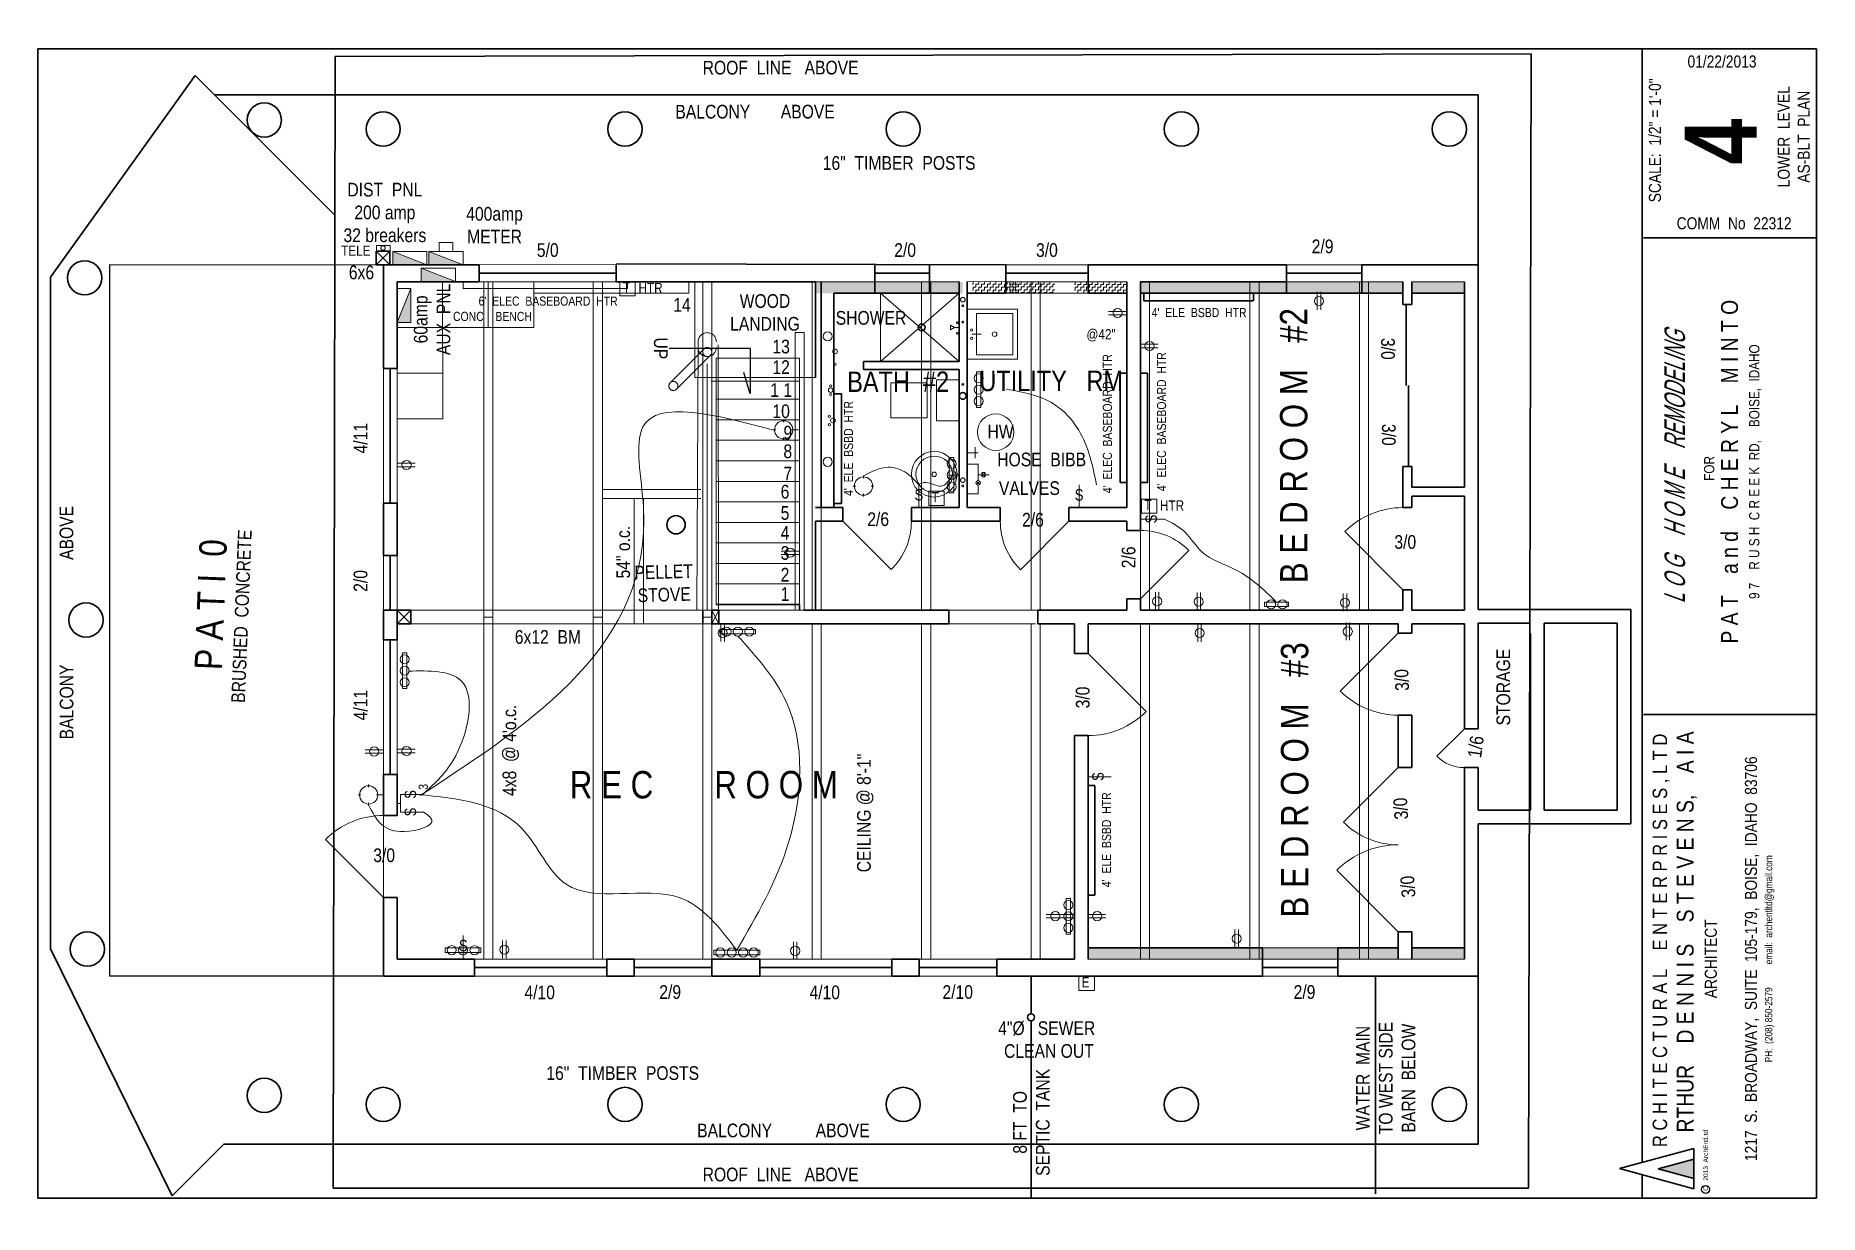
# Paper-space layout 'PDF-ANSI-D' of a CAD drawing. Header units: inches. Extents: x 0 to 32.6, y 0 to 21.5.
# The model-space entities are those that its viewports show. They can reach past a viewport. Long polylines and large blocks are cut down to what shows.
import ezdxf

# ---------------------------------------------------------------- set-up
doc = ezdxf.new("R2010")
doc.units = ezdxf.units.IN
doc.header["$MEASUREMENT"] = 0
doc.linetypes.add('DASHDOT2', pattern=[0.5, 0.25, -0.125, 0, -0.125])
doc.linetypes.add('HIDDEN', pattern=[0.375, 0.25, -0.125])
for name, color, linetype, lineweight in [('CONCRETE', 7, 'Continuous', 25), ('DOORS', 7, 'Continuous', 30), ('ELEC', 6, 'Continuous', 30), ('ELEC SYMBOLS', 7, 'Continuous', 20), ('FLOOR BEAMS', 3, 'Continuous', 30), ('FLOOR JOIST', 7, 'Continuous', 20), ('FOUNDATION', 7, 'Continuous', 30), ('HVAC', 1, 'Continuous', 20), ('PLUMBING', 5, 'Continuous', 20), ('STAIRS', 7, 'Continuous', 20), ('VIEWPORT', 250, 'Continuous', 20), ('WALL FRAMING', 7, 'Continuous', 30), ('WALLS', 7, 'Continuous', 30), ('WINDOWS', 5, 'Continuous', 30)]:
    doc.layers.add(name, color=color, linetype=linetype, lineweight=lineweight)
for name, color, linetype in [('LLPLUMBING', 102, 'Continuous'), ('TEXT', 7, 'Continuous'), ('TEXT80', 15, 'Continuous'), ('TITLE BLOCK', 7, 'Continuous'), ('TITLE_BLOCK', 250, 'Continuous')]:
    doc.layers.add(name, color=color, linetype=linetype)
doc.layers.get('VIEWPORT').off()
doc.styles.add('ARCH ENT', font='technical.ttf', dxfattribs={"height": 2})
doc.styles.add('ARCHENT', font='technical.ttf', dxfattribs={"height": 6})
doc.styles.add('EXIST', font='romans.shx', dxfattribs={"width": 0.75, "oblique": 20, "height": 12})
pattern_1 = [(0, (2179.8034, 819.0751), (1.25, 1.25), [1.25, -1.25]), (90, (2181.0534, 819.0751), (-1.25, 1.25), [1.25, -1.25])]
pattern_2 = [(0, (2135.0685, 819.1445), (1.25, 1.25), [1.25, -1.25]), (90, (2136.3185, 819.1445), (-1.25, 1.25), [1.25, -1.25])]

psp = doc.layouts.new('PDF-ANSI-D')

msp = doc.modelspace()

# ---------------------------------------------------------------- texts
at = {"layer": 'ELEC SYMBOLS', "color": 6, "insert": (2409.36, 1281.86), "char_height": 4.5, "width": 270.0469, "attachment_point": 5, "rotation": 0.03277, "style": 'ARCHENT'}
msp.add_mtext('E', dxfattribs=at)
at = {"layer": 'HVAC', "lineweight": 30, "insert": (2418.99, 1526.78), "char_height": 4, "width": 360.0625, "attachment_point": 5, "rotation": 90.03277, "style": 'ARCHENT'}
msp.add_mtext("{\\C7;4'  ELEC  BASEBOARD  HTR}", dxfattribs=at)
at = {"layer": 'TEXT80', "color": 3, "char_height": 6, "width": 360.0625, "attachment_point": 5, "style": 'ARCHENT'}
for s, insert, rotation in [('{\\C7;ROOF  LINE   ABOVE}', (2275.67, 1682.87), 0.03277), ('{\\C7;BALCONY       ABOVE}', (2264.46, 1663.57), 0.03277), ('{\\C7;16"  TIMBER  POSTS}', (2327.64, 1641.07), 0.03277), ('{\\C7;DIST  PNL\\P200 amp\\P32 breakers}', (2102.12, 1619.37), 0.03277), ('{\\C7;400amp\\PMETER}', (2150.23, 1613.81), 0.03277), ('{\\C7;60amp\\PAUX  PNL}', (2122.86, 1572.5), 90.03277), ('{\\C7;HW}', (2372.12, 1523.32), 0.03277), ('{\\C7;HOSE  BIBB}', (2390.13, 1511.03), 0.03277), ('{\\C7;VALVES}', (2384.76, 1498.46), 0.03277), ('{\\C7;BALCONY                        ABOVE}', (1962.55, 1439.53), 90.03277), ('{\\C7;6x12  BM}', (2173.62, 1433.22), 0.03277), ("{\\C7;4x8  @ 4'o.c.}", (2157.34, 1383.5), 90.03277), ('{\\C7;CEILING @ 8\'-1"}', (2312.78, 1356.05), 90.03277), ('{\\C7;4"%%C   SEWER\\P CLEAN OUT}', (2392.35, 1256.65), 0.03277), ('{\\C7;WATER  MAIN\\PTO WEST SIDE\\PBARN  BELOW}', (2541.04, 1239.79), 90.03277), ('{\\C7;16"  TIMBER  POSTS}', (2206.41, 1241.95), 0.03277), ('{\\C7;8 FT  TO \\PSEPTIC  TANK}', (2385.66, 1220.4), 90.03277), ('{\\C7;BALCONY          ABOVE}', (2276.9, 1216.81), 0.03277), ('{\\C7;ROOF  LINE   ABOVE}', (2275.67, 1197.5), 0.03277)]:
    msp.add_mtext(s, dxfattribs=dict(at, insert=insert, rotation=rotation))
at = {"layer": 'TEXT80', "attachment_point": 5, "style": 'ARCHENT'}
for s, insert, char_height, width, rotation in [('{\\C6;TELE}', (2089.4, 1602.65), 4.5, 270.0469, 0.03277), ('{\\C7;5/0}', (2173.54, 1602.87), 6, 360.0625, 0.03277), ('{\\C7;2/0}', (2330.27, 1602.87), 6, 360.0625, 0.03277), ('{\\C7;3/0}', (2392.45, 1602.87), 6, 360.0625, 0.03277), ('{\\C7;2/9}', (2513.33, 1604.49), 6, 360.0625, 0.03277), ('{\\C7;6x6}', (2091.86, 1593.09), 6, 360.0625, 0.03277), ('{\\C7;T}', (2208.05, 1586.51), 4.5, 270.0469, 0.03277), ('{\\C7;HTR}', (2218.62, 1586.27), 4.5, 270.0469, 0.03277), ('{\\C7;14}', (2232.41, 1578.89), 6, 360.0625, 0.03277), ('{\\C7;WOOD\\PLANDING}', (2268.81, 1575.53), 6, 360.0625, 0.03277), ('{\\C7;SHOWER}', (2315.3, 1573.15), 6, 360.0625, 0.03277), ('{\\C7;B E D R O O M   #2}', (2500.76, 1517.14), 12, 360.0625, 90.03277), ('{\\C7;@42"}', (2416.18, 1565.53), 4.5, 270.0469, 0.03277), ('{\\C7;UP}', (2223.09, 1559.81), 6, 360.0625, 270.03277), ('{\\C7;13}', (2275.9, 1560.57), 6, 360.0625, 0.03277), ('{\\C7;3/0}', (2541.96, 1559.61), 6, 360.0625, 270.03277), ('{\\C7;12}', (2275.9, 1551.57), 6, 360.0625, 0.03277), ('{\\C7;BATH  #2}', (2327.21, 1545.16), 9, 360.0625, 0.03277), ('{\\C7;UTILITY   RM}', (2394.31, 1545.49), 9, 360.0625, 0.03277), ('{\\C7;1 1}', (2275.9, 1541.54), 6, 360.0625, 0.03277), ('{\\C7;10}', (2275.9, 1532.2), 6, 360.0625, 0.03277), ('{\\C7;4/11}', (2091.48, 1520.42), 6, 360.0625, 90.03277), ('{\\C7;9}', (2278.81, 1522.79), 6, 360.0625, 0.03277), ('{\\C7;3/0}', (2542.32, 1521.9), 6, 360.0625, 270.03277), ('{\\C7;8}', (2278.81, 1514.64), 6, 360.0625, 0.03277), ('{\\C7;7}', (2278.81, 1504.92), 6, 360.0625, 0.03277), ('{\\C7;6}', (2277.6, 1496.94), 6, 360.0625, 0.03277), ('{\\C7;T}', (2343.46, 1494.55), 4.5, 270.0469, 0.03277), ('{\\C7;5}', (2277.6, 1487.59), 6, 360.0625, 0.03277), ('{\\C7;2/6}', (2318.44, 1484.85), 6, 360.0625, 0.03277), ('{\\C7;2/6}', (2386.32, 1484.62), 6, 360.0625, 0.03277), ('{\\C7;T}', (2436.74, 1491.14), 4.5, 270.0469, 0.03277), ('{\\C7;HTR}', (2447.31, 1490.89), 4.5, 270.0469, 0.03277), ('{\\C7;BRUSHED  CONCRETE}', (2039.29, 1442.34), 6, 360.0625, 87.72278), ('{\\C7;54" o.c.}', (2206.67, 1470.44), 6, 360.0625, 90.03277), ('{\\C7;4}', (2277.6, 1478.93), 6, 360.0625, 0.03277), ('{\\C7;P A T I  0}', (2025.85, 1447.46), 12, 360.0625, 87.72278), ('{\\C7;3}', (2277.6, 1470.05), 6, 360.0625, 0.03277), ('{\\C7;2/6}', (2428.28, 1468.16), 6, 360.0625, 90.03277), ('\\A1;{\\C7;3/0 }', (2549.58, 1474.86), 6, 360.0625, 0.03277), ('{\\C7;PELLET \\PSTOVE}', (2224.49, 1456.77), 6, 360.0625, 1.71162), ('{\\C7;2}', (2277.6, 1460.53), 6, 360.0625, 0.03277), ('{\\C7;2/0}', (2091.48, 1457.82), 6, 360.0625, 90.03277), ('{\\C7;1}', (2277.6, 1452.04), 6, 360.0625, 0.03277), ('{\\C7;B E D R O O M   #3}', (2501.15, 1370.56), 12, 360.0625, 90.03277), ('{\\C7;STORAGE}', (2592.61, 1411.24), 6, 360.0625, 90.03277), ('{\\C7;3/0}', (2548.09, 1414.39), 6, 360.0625, 92.41972), ('{\\C7;4/11}', (2091.48, 1403.39), 6, 360.0625, 90.03277), ('{\\C7;3/0}', (2408.18, 1406.7), 6, 360.0625, 90.03277), ('{\\C7;1/6}', (2580.52, 1385.1), 6, 360.0625, 82.12248), ('{\\C7;R E C       R O O M}', (2241.99, 1368.39), 12, 360.0625, 0.03277), ('{\\C7;3/0}', (2547.63, 1358), 6, 360.0625, 93.6056), ('{\\C7;3/0}', (2101.81, 1337.48), 6, 360.0625, 0.03277), ('{\\C7;3/0}', (2550.75, 1323.76), 6, 360.0625, 94.27079), ('{\\C7;4/10}', (2170.01, 1277.34), 6, 360.0625, 0.03277), ('{\\C7;2/9}', (2227.23, 1277.5), 6, 360.0625, 0.03277), ('{\\C7;4/10}', (2295.01, 1277.34), 6, 360.0625, 0.03277), ('{\\C7;2/10}', (2353.32, 1277.5), 6, 360.0625, 0.03277), ('{\\C7;2/9}', (2505.39, 1277.5), 6, 360.0625, 0.03277)]:
    msp.add_mtext(s, dxfattribs=dict(at, insert=insert, char_height=char_height, width=width, rotation=rotation))
at = {"layer": 'TEXT80', "color": 1, "char_height": 4, "width": 360.0625, "attachment_point": 5, "style": 'ARCHENT'}
for s, insert, rotation in [("{\\C7;6'  ELEC  BASEBOARD  HTR}", (2173.71, 1580.5), 359.96723), ('{\\C7;CONC    BENCH}', (2149.31, 1573.78), 359.96489), ("{\\C7;4'  ELE  BSBD  HTR}", (2459.18, 1575.47), 359.96489), ("{\\C7;4'  ELEC  BASEBOARD  HTR}", (2442.72, 1527.65), 89.96489), ("{\\C7;4'  ELE  BSBD  HTR}", (2305.47, 1515.89), 89.96489), ("{\\C7;4'  ELE  BSBD  HTR}", (2418.6, 1344.3), 89.96489)]:
    msp.add_mtext(s, dxfattribs=dict(at, insert=insert, rotation=rotation))
at = {"layer": 'TEXT80', "color": 6, "width": 360.0625, "attachment_point": 5, "style": 'ARCHENT'}
for s, insert, char_height, rotation in [('{\\C7; }S', (2335.49, 1495.57), 5, 0.03277), ('{\\C7; }S', (2405.77, 1495.53), 5, 0.03277), ('{\\C7; }S', (2438.19, 1484.22), 5, 90.03277), ('{\\C7; }S', (2414.84, 1371.23), 5, 90.03277), ('{\\C7; }S', (2113.36, 1363.4), 5, 90.03277), ('3', (2118.98, 1367.52), 4, 90.03277), ('{\\C7; }S', (2113.36, 1355.69), 5, 90.03277), ('{\\C7; }S', (2135.73, 1297.88), 5, 0.03277)]:
    msp.add_mtext(s, dxfattribs=dict(at, insert=insert, char_height=char_height, rotation=rotation))
at = {"layer": 'TITLE BLOCK', "color": 7, "linetype": 'Continuous', "lineweight": 30, "ltscale": 0.5, "char_height": 5.2755, "attachment_point": 5, "style": 'ARCH ENT'}
for s, insert in [('\\A1;01/22/2013', (2688.48, 1685.57)), ('COMM  No  22312', (2693.78, 1614.61))]:
    msp.add_mtext(s, dxfattribs=dict(at, insert=insert))
at = {"layer": 'TITLE BLOCK', "color": 7, "linetype": 'Continuous', "lineweight": 30, "ltscale": 0.5, "rotation": 90, "style": 'ARCH ENT'}
for s, insert, char_height, attachment_point in [('SCALE:  1/2" = 1\'-0"', (2659.09, 1651.03), 5.2755, 5), ('LOWER  LEVEL^JAS-BLT  PLAN', (2719.97, 1652.6), 5.2755, 5), ('{\\fTechnical|b1|i0|c0|p34;4}', (2672.09, 1650.43), 31.6532, 2), ('\\P{\\H0.3769x;  FOR\\P\\H1.644x;P A T    a n d    C H E R Y L    M I N T O\\P\\H0.6083x;9 7    R U S H  C R E E K  RD,    BOISE,  IDAHO}', (2683.23, 1505.72), 11.9011, 5), ('        R C H I T E C T U R A L    E N T E R P R I S E S , L T D\\P{\\H1.167x;          RTHUR    D E N N I S    S T E V E N S,    A I A\\P\\H0.7145x;ARCHITECT\\P\\P1217  S.  BROADWAY,  SUITE  105-179,  BOISE,  IDAHO  83706\\P\\H0.5999x;PH:  (208) 850-2579          email:  archentltd@gmail.com}', (2658.07, 1292.13), 6.3306, 2)]:
    msp.add_mtext(s, dxfattribs=dict(at, insert=insert, char_height=char_height, attachment_point=attachment_point))
at = {"layer": 'TITLE BLOCK', "color": 7, "linetype": 'Continuous', "lineweight": 9, "ltscale": 50, "insert": (2663.25, 1507.67), "char_height": 9, "width": 201.5, "attachment_point": 2, "rotation": 90, "style": 'EXIST'}
msp.add_mtext('{\\fTechnical|b0|i0|c0|p34;L O G    H O M E    REMODELING}', dxfattribs=at)
at = {"layer": 'TITLE BLOCK', "color": 7, "linetype": 'HIDDEN', "insert": (2680.26, 1190.35), "char_height": 2.0983, "width": 29.5, "attachment_point": 1, "rotation": 90, "style": 'ARCHENT'}
msp.add_mtext('C   2013  ArchEntLtd', dxfattribs=at)

# ---------------------------------------------------------------- blocks, each defined once
blk = doc.blocks.new('A$C4B672F97')
at = {"layer": 'STAIRS', "color": 7, "linetype": 'HIDDEN', "lineweight": 9, "ltscale": 15}
for p, q in [((-3.14, 2.52), (-17.99, -12.33)), ((-0.31, -0.31), (-15.16, -15.16))]:
    blk.add_line(p, q, dxfattribs=at)
at = {"layer": 'STAIRS', "linetype": 'DASHDOT2', "lineweight": 9, "ltscale": 150}
for centre in [(-1.72, 1.1), (-16.57, -13.75)]:
    blk.add_circle(centre, 2, dxfattribs=at)
at = {"layer": 'STAIRS', "color": 7, "linetype": 'HIDDEN', "lineweight": 9, "ltscale": 15}
for centre, start, end in [((-1.72, 5.62), 0, 180), ((-1.72, 3.1), 180, 0)]:
    blk.add_arc(centre, 4, start, end, dxfattribs=at)

# ---------------------------------------------------------------- hatches: boundary and pattern name
at = {"layer": 'ELEC SYMBOLS', "linetype": 'Continuous', "lineweight": 20, "ltscale": 20}
for points in [[(2105.57, 1602.35), (2105.57, 1596.48), (2120.57, 1596.48)], [(2136.41, 1596.48), (2121.41, 1602.35), (2121.41, 1596.48)], [(2133.03, 1589.07), (2118.03, 1594.95), (2118.03, 1589.07)], [(2107.57, 1571.08), (2113.45, 1571.08), (2113.45, 1586.08)]]:
    msp.add_hatch(color=6, dxfattribs=at).paths.add_polyline_path(points)
at = {"layer": 'TITLE_BLOCK', "linetype": 'Continuous', "ltscale": 0.5}
msp.add_hatch(color=1, dxfattribs=at).paths.add_polyline_path([(2676.05, 1204.32), (2660.47, 1200.09), (2676.05, 1195.86)])
at = {"layer": 'WALLS', "linetype": 'Continuous', "lineweight": 20, "ltscale": 20}
h = msp.add_hatch(dxfattribs=at)
h.set_pattern_fill('ZIGZAG', color=46, scale=10, style=0)
h.set_pattern_definition(pattern_1)
h.paths.add_polyline_path([(2337.49, 1588.98), (2293.49, 1588.99), (2293.49, 1583.99), (2337.49, 1583.98)])
h.paths.add_polyline_path([(2293.49, 1588.99), (2290.99, 1588.99), (2290.99, 1583.99), (2293.49, 1583.99)])
h.paths.add_polyline_path([(2341.49, 1588.98), (2337.49, 1588.98), (2337.49, 1583.98), (2341.49, 1583.98)])
h.paths.add_polyline_path([(2343.99, 1588.98), (2341.49, 1588.98), (2341.49, 1583.98), (2343.99, 1583.98)])
h.paths.add_polyline_path([(2355.49, 1588.98), (2343.99, 1588.98), (2343.99, 1583.98), (2355.49, 1583.98)])
h.paths.add_polyline_path([(2437.49, 1588.98), (2433.49, 1588.98), (2433.49, 1583.97), (2437.49, 1583.97)])
h.paths.add_polyline_path([(2481.49, 1588.98), (2437.49, 1588.98), (2437.49, 1583.97), (2481.49, 1583.97)])
h.paths.add_polyline_path([(2485.49, 1588.98), (2481.49, 1588.98), (2481.49, 1583.97), (2485.49, 1583.97)])
h.paths.add_polyline_path([(2502.49, 1588.98), (2485.49, 1588.98), (2485.49, 1583.97), (2502.49, 1583.96)])
h.paths.add_polyline_path([(2529.49, 1588.98), (2502.49, 1588.98), (2502.49, 1583.96), (2529.49, 1583.96)])
h.paths.add_polyline_path([(2533.49, 1588.98), (2529.49, 1588.98), (2529.49, 1583.96), (2533.49, 1583.96)])
h.paths.add_polyline_path([(2535.49, 1588.98), (2533.49, 1588.98), (2533.49, 1583.96), (2535.49, 1583.96)])
h.paths.add_polyline_path([(2548.49, 1588.98), (2535.49, 1588.98), (2535.49, 1583.96), (2548.49, 1583.95)])
h.paths.add_polyline_path([(2575.49, 1588.98), (2552.49, 1588.98), (2552.49, 1583.97), (2575.49, 1583.97)])
h = msp.add_hatch(dxfattribs=at)
h.set_pattern_fill('ZIGZAG', color=46, scale=10, style=0)
h.set_pattern_definition(pattern_2)
h.paths.add_polyline_path([(2379.75, 1584.04), (2379.75, 1589.04), (2359.75, 1589.04), (2359.76, 1584.04)])
h = msp.add_hatch(dxfattribs=at)
h.set_pattern_fill('ZIGZAG', color=46, scale=10, style=0)
h.set_pattern_definition(pattern_2)
h.paths.add_polyline_path([(2374.58, 1583.94), (2379.75, 1589.04), (2359.75, 1589.04), (2359.76, 1584.04)])
h = msp.add_hatch(dxfattribs=at)
h.set_pattern_fill('ZIGZAG', color=46, scale=10, style=0)
h.set_pattern_definition([(0, (2151.2132, 819.2545), (1.25, 1.25), [1.25, -1.25]), (90, (2152.4632, 819.2545), (-1.25, 1.25), [1.25, -1.25])])
h.paths.add_polyline_path([(2395.9, 1584.15), (2395.9, 1589.15), (2375.9, 1589.15), (2375.9, 1584.15)])
h = msp.add_hatch(dxfattribs=at)
h.set_pattern_fill('ZIGZAG', color=46, scale=10, style=0)
h.set_pattern_definition(pattern_1)
h.paths.add_polyline_path([(2404.49, 1588.98), (2404.49, 1583.97), (2427.49, 1583.97), (2427.49, 1588.98)])
h = msp.add_hatch(dxfattribs=at)
h.set_pattern_fill('ZIGZAG', color=46, scale=10, style=0)
h.set_pattern_definition(pattern_1)
h.paths.add_polyline_path([(2433.49, 1296.98), (2410.49, 1296.98), (2410.49, 1291.98), (2433.49, 1291.98)])
h.paths.add_polyline_path([(2437.49, 1296.98), (2433.49, 1296.98), (2433.49, 1291.98), (2437.49, 1291.98)])
h.paths.add_polyline_path([(2481.49, 1296.98), (2437.49, 1296.98), (2437.49, 1291.98), (2481.49, 1291.98)])
h.paths.add_polyline_path([(2485.49, 1296.98), (2481.49, 1296.98), (2481.49, 1291.98), (2485.49, 1291.98)])
h.paths.add_polyline_path([(2486.99, 1296.98), (2485.49, 1296.98), (2485.49, 1291.98), (2486.99, 1291.98)])
h.paths.add_polyline_path([(2519.99, 1296.98), (2486.99, 1296.98), (2486.99, 1291.98), (2519.99, 1291.98)])
h.paths.add_polyline_path([(2529.49, 1296.98), (2519.99, 1296.98), (2519.99, 1291.98), (2529.49, 1291.98)])
h.paths.add_polyline_path([(2533.49, 1296.98), (2529.49, 1296.98), (2529.49, 1291.98), (2533.49, 1291.98)])
h.paths.add_polyline_path([(2546.49, 1296.98), (2533.49, 1296.98), (2533.49, 1291.98), (2546.49, 1291.98)])
h.paths.add_polyline_path([(2575.49, 1296.98), (2552.49, 1296.98), (2552.49, 1291.98), (2575.49, 1291.98)])

# ---------------------------------------------------------------- linework, layer by layer
at = {"layer": 'CONCRETE', "color": 7, "linetype": 'Continuous', "lineweight": 25, "ltscale": 20}
for p, q in [((2101.49, 1596.27), (1981.4, 1596.39)), ((1981.4, 1596.39), (1981.4, 1284.48)), ((2101.49, 1284.48), (1981.4, 1284.48))]:
    msp.add_line(p, q, dxfattribs=at)
at = {"layer": 'DOORS', "lineweight": 30, "ltscale": 15}
for p, q in [((2454.7, 1471.19), (2433.49, 1449.98)), ((2546.49, 1434.98), (2521.03, 1409.52))]:
    msp.add_line(p, q, dxfattribs=at)
at = {"layer": 'DOORS', "linetype": 'Continuous', "lineweight": 30, "ltscale": 15}
for p, q in [((2410.49, 1425.98), (2435.94, 1400.52)), ((2101.49, 1318.98), (2076.03, 1344.43))]:
    msp.add_line(p, q, dxfattribs=at)
at = {"layer": 'DOORS', "color": 7, "linetype": 'Continuous', "lineweight": 30, "ltscale": 15}
msp.add_line((2575.49, 1392.98), (2563.47, 1380.95), dxfattribs=at)
at = {"layer": 'DOORS', "linetype": 'Continuous', "lineweight": 5, "ltscale": 15}
for centre, radius, start, end in [((2548.49, 1453.98), 36, 90, 135), ((2302.99, 1483.98), 30, 315, 0), ((2401.99, 1483.98), 30, 180, 225.0317), ((2433.49, 1449.98), 30, 45, 90), ((2101.49, 1318.98), 36, 90, 135)]:
    msp.add_arc(centre, radius, start, end, dxfattribs=at)
at = {"layer": 'DOORS', "lineweight": 9, "ltscale": 15}
msp.add_arc((2546.49, 1434.98), 36, 225, 270, dxfattribs=at)
at = {"layer": 'DOORS', "color": 7, "linetype": 'Continuous', "lineweight": 5, "ltscale": 15}
for centre, radius, start, end in [((2410.49, 1425.98), 36, 270, 315), ((2575.36, 1392.67), 16.7, 224.56635, 270)]:
    msp.add_arc(centre, radius, start, end, dxfattribs=at)
at = {"layer": 'DOORS', "color": 7, "linetype": 'Continuous', "lineweight": 5, "ltscale": 20}
for centre, radius, start, end in [((2546.49, 1375.98), 33.89, 225, 270), ((2546.49, 1303.98), 38.11, 90, 135)]:
    msp.add_arc(centre, radius, start, end, dxfattribs=at)
at = {"layer": 'ELEC', "lineweight": 20, "ltscale": 15}
for p, q in [((2511.01, 1576.77), (2511.01, 1584.57)), ((2512.51, 1576.77), (2512.51, 1584.57)), ((2427.29, 1576.04), (2419.5, 1576.04)), ((2427.29, 1574.54), (2419.5, 1574.54)), ((2441.21, 1561.58), (2433.42, 1561.58)), ((2441.21, 1560.08), (2433.42, 1560.08)), ((2115.41, 1509.42), (2107.61, 1509.42)), ((2115.41, 1507.92), (2107.61, 1507.92)), ((2283.63, 1470.92), (2275.84, 1470.92)), ((2283.63, 1469.42), (2275.84, 1469.42)), ((2440.03, 1445.05), (2440.03, 1452.85)), ((2441.53, 1445.05), (2441.53, 1452.85)), ((2458.27, 1444.92), (2458.27, 1452.71)), ((2459.77, 1444.92), (2459.77, 1452.71)), ((2522.42, 1444.51), (2522.42, 1452.3)), ((2523.92, 1444.51), (2523.92, 1452.3)), ((2523.62, 1431.84), (2523.62, 1439.63)), ((2525.12, 1431.84), (2525.12, 1439.63)), ((2249.49, 1431.2), (2249.49, 1438.99)), ((2250.99, 1431.2), (2250.99, 1438.99)), ((2458.63, 1431.18), (2458.63, 1438.98)), ((2460.13, 1431.18), (2460.13, 1438.98)), ((2101.24, 1383.78), (2093.45, 1383.78)), ((2101.24, 1382.28), (2093.45, 1382.28)), ((2115.41, 1383.98), (2107.61, 1383.98)), ((2115.41, 1382.48), (2107.61, 1382.48)), ((2404.49, 1311.56), (2392.1, 1311.56)), ((2404.49, 1310.06), (2392.1, 1310.06)), ((2418.17, 1311.56), (2410.49, 1311.56)), ((2418.23, 1310.06), (2410.49, 1310.06)), ((2153.78, 1292.35), (2153.78, 1300.15)), ((2155.28, 1292.35), (2155.28, 1300.15)), ((2281.28, 1291.83), (2281.28, 1299.62)), ((2282.78, 1291.83), (2282.78, 1299.62)), ((2474.91, 1297.17), (2474.91, 1304.97)), ((2476.41, 1297.17), (2476.41, 1304.97))]:
    msp.add_line(p, q, dxfattribs=at)
for centre in [(2511.76, 1580.57), (2423.5, 1575.29), (2437.42, 1560.83), (2111.61, 1508.67), (2279.84, 1470.17), (2440.78, 1448.85), (2459.02, 1448.71), (2523.17, 1448.3), (2250.24, 1434.99), (2459.38, 1434.98), (2524.37, 1435.63), (2097.45, 1383.03), (2111.61, 1383.23), (2396.1, 1310.81), (2414.49, 1310.81), (2475.66, 1300.97), (2154.53, 1296.15), (2282.03, 1295.62)]:
    msp.add_circle(centre, 2, dxfattribs=at)
at = {"layer": 'ELEC SYMBOLS', "color": 6, "linetype": 'Continuous', "lineweight": 20, "ltscale": 20}
for p, q in [((2098.45, 1602.49), (2098.4, 1604.94)), ((2098.4, 1604.94), (2104.4, 1604.94)), ((2104.38, 1602.46), (2104.4, 1604.94)), ((2125.91, 1602.35), (2125.91, 1606.23)), ((2125.91, 1606.23), (2131.91, 1606.23)), ((2131.91, 1602.35), (2131.91, 1606.23)), ((2105.57, 1596.48), (2105.57, 1602.35)), ((2105.57, 1602.35), (2120.57, 1602.35)), ((2105.57, 1602.35), (2120.57, 1596.48)), ((2120.57, 1596.48), (2120.57, 1602.35)), ((2121.41, 1596.48), (2121.41, 1602.35)), ((2121.41, 1602.35), (2136.41, 1602.35)), ((2121.41, 1602.35), (2136.41, 1596.48)), ((2136.41, 1596.48), (2136.41, 1602.35)), ((2118.03, 1589.07), (2118.03, 1594.95)), ((2118.03, 1594.95), (2133.03, 1594.95)), ((2118.03, 1594.95), (2133.03, 1589.07)), ((2118.03, 1589.07), (2133.03, 1589.07)), ((2133.03, 1589.07), (2133.03, 1594.95)), ((2107.57, 1586.08), (2113.45, 1586.08)), ((2113.45, 1586.08), (2107.57, 1571.08)), ((2113.45, 1586.08), (2113.45, 1571.08)), ((2107.57, 1571.08), (2113.45, 1571.08))]:
    msp.add_line(p, q, dxfattribs=at)
at = {"layer": 'ELEC SYMBOLS', "color": 6, "linetype": 'Continuous', "lineweight": 20, "ltscale": 150}
for p, q in [((2361.51, 1533.93), (2361.51, 1549.55)), ((2363.51, 1549.55), (2361.51, 1549.55)), ((2363.51, 1533.93), (2363.51, 1549.55)), ((2363.51, 1533.93), (2361.51, 1533.93)), ((2349.63, 1496.41), (2349.63, 1512.02)), ((2351.63, 1512.02), (2349.63, 1512.02)), ((2351.63, 1496.41), (2351.63, 1512.02)), ((2311.99, 1502.82), (2311.99, 1504.02)), ((2307.39, 1499.42), (2308.59, 1499.42)), ((2311.99, 1494.82), (2311.99, 1496.02)), ((2315.39, 1499.42), (2316.59, 1499.42)), ((2336.24, 1500.01), (2336.24, 1489.8)), ((2351.63, 1496.41), (2349.63, 1496.41)), ((2406.51, 1499.97), (2406.51, 1489.76)), ((2433.75, 1484.97), (2443.96, 1484.97)), ((2498.46, 1448.55), (2487.89, 1448.54)), ((2487.89, 1448.54), (2487.89, 1446.54)), ((2498.43, 1448.54), (2498.43, 1446.54)), ((2498.43, 1446.54), (2487.89, 1446.54)), ((2264.68, 1436.58), (2249.07, 1436.58)), ((2249.07, 1436.58), (2249.07, 1434.58)), ((2264.68, 1434.58), (2249.07, 1434.58)), ((2264.68, 1436.58), (2264.68, 1434.58)), ((2109.83, 1410.66), (2109.83, 1426.27)), ((2111.83, 1426.27), (2109.83, 1426.27)), ((2111.83, 1410.66), (2111.83, 1426.27)), ((2111.83, 1410.66), (2109.83, 1410.66)), ((2410.4, 1371.98), (2420.61, 1371.98)), ((2108.92, 1364.15), (2119.13, 1364.15)), ((2108.92, 1364.15), (2119.13, 1364.15)), ((2108.92, 1356.43), (2119.13, 1356.43)), ((2400.84, 1302.98), (2400.84, 1318.59)), ((2402.84, 1318.59), (2400.84, 1318.59)), ((2402.84, 1302.98), (2402.84, 1318.59)), ((2136.48, 1302.32), (2136.48, 1292.11)), ((2402.84, 1302.98), (2400.84, 1302.98)), ((2144.15, 1296.88), (2128.54, 1296.88)), ((2128.54, 1296.88), (2128.54, 1294.88)), ((2144.15, 1294.88), (2128.54, 1294.88)), ((2144.15, 1296.88), (2144.15, 1294.88)), ((2266.53, 1295.88), (2246.35, 1295.88)), ((2246.35, 1295.88), (2246.35, 1293.88)), ((2266.53, 1293.88), (2246.35, 1293.88)), ((2266.53, 1295.88), (2266.53, 1293.88))]:
    msp.add_line(p, q, dxfattribs=at)
at = {"layer": 'ELEC SYMBOLS', "color": 6, "linetype": 'Continuous', "lineweight": 9, "ltscale": 150}
for p, q in [((2276.98, 1527.47), (2276.98, 1528.67)), ((2273.58, 1524.07), (2272.38, 1524.07)), ((2276.98, 1519.47), (2276.98, 1520.67)), ((2283.46, 1524.07), (2280.38, 1524.07)), ((2091.61, 1363.98), (2090.41, 1363.98)), ((2095.01, 1367.38), (2095.01, 1368.57)), ((2101.49, 1363.98), (2098.41, 1363.98)), ((2095.01, 1359.38), (2095.01, 1360.57))]:
    msp.add_line(p, q, dxfattribs=at)
at = {"layer": 'ELEC SYMBOLS', "color": 6, "lineweight": 20, "ltscale": 15}
for p, q in [((2406.5, 1284.44), (2406.5, 1278.19)), ((2413.24, 1284.44), (2406.5, 1284.44)), ((2413.24, 1278.19), (2413.24, 1284.44)), ((2406.5, 1278.19), (2413.24, 1278.19))]:
    msp.add_line(p, q, dxfattribs=at)
for centre, radius in [((2101.29, 1603.82), 1), ((2276.98, 1524.07), 4), ((2311.99, 1499.42), 4), ((2095.01, 1363.98), 4)]:
    msp.add_circle(centre, radius, dxfattribs=at)
at = {"layer": 'ELEC SYMBOLS', "color": 6, "linetype": 'Continuous', "lineweight": 20, "ltscale": 150}
for centre in [(2362.51, 1546.69), (2362.51, 1541.71), (2362.51, 1536.64), (2350.63, 1509.16), (2350.63, 1504.18), (2350.63, 1499.11), (2490.75, 1447.54), (2495.73, 1447.54), (2251.92, 1435.58), (2256.9, 1435.58), (2261.97, 1435.58), (2110.83, 1423.41), (2110.83, 1418.43), (2110.83, 1413.36), (2401.84, 1315.73), (2401.84, 1310.75), (2401.84, 1305.68), (2131.4, 1295.88), (2136.37, 1295.88), (2141.45, 1295.88), (2249.2, 1294.88), (2254.18, 1294.88), (2259.25, 1294.88), (2263.82, 1294.88)]:
    msp.add_circle(centre, 2, dxfattribs=at)
at = {"layer": 'ELEC SYMBOLS', "color": 6, "linetype": 'Continuous', "lineweight": 9, "ltscale": 20}
for points in [[(2374.56, 1541.93), (2395.34, 1535.46), (2406.41, 1523.9), (2414.21, 1499.97)], [(2117.65, 1363.69), (2215.5, 1490.02), (2215.3, 1525.37), (2272.53, 1523.98)], [(2312.09, 1503.88), (2322.82, 1507.67), (2331.05, 1505.05), (2336.23, 1499.92)], [(2336.14, 1500.21), (2339.38, 1501), (2346.06, 1499.33), (2351, 1504.14)], [(2443.96, 1484.97), (2452.86, 1479.29), (2460.4, 1470.6), (2475.37, 1462.6), (2493.18, 1448.55)], [(2256.96, 1433.6), (2277.92, 1405.26), (2279.15, 1343.05), (2256.44, 1295.88)], [(2118.65, 1364.09), (2131.95, 1378.98), (2135.45, 1414.16), (2112.51, 1418.28)], [(2116.84, 1364.15), (2162.2, 1349.23), (2181.67, 1324.84), (2231.12, 1318.97), (2256.44, 1295.88)], [(2095.14, 1359.37), (2100.53, 1351.12), (2110.58, 1347.89), (2122.7, 1353.09), (2118.93, 1356.5)]]:
    msp.add_spline(points, degree=3, dxfattribs=at)
at = {"layer": 'FLOOR BEAMS', "color": 7, "linetype": 'HIDDEN', "lineweight": 20, "ltscale": 20}
for p, q in [((2145.49, 1444.98), (2145.49, 1588.98)), ((2149.49, 1444.98), (2149.49, 1588.98)), ((2193.49, 1444.98), (2193.49, 1589)), ((2197.49, 1444.98), (2197.49, 1589.01)), ((2289.49, 1444.98), (2289.49, 1589.01)), ((2293.49, 1444.98), (2293.49, 1588.93)), ((2337.49, 1444.98), (2337.49, 1588.98)), ((2341.49, 1444.98), (2341.49, 1588.98)), ((2385.49, 1444.98), (2385.49, 1588.98)), ((2389.49, 1444.98), (2389.49, 1588.98)), ((2433.49, 1444.98), (2433.49, 1588.98)), ((2437.49, 1444.98), (2437.49, 1588.98)), ((2481.49, 1444.98), (2481.49, 1588.98)), ((2485.49, 1444.98), (2485.49, 1588.98)), ((2529.49, 1444.98), (2529.49, 1588.98)), ((2533.49, 1444.98), (2533.49, 1588.98)), ((2240.63, 1497.98), (2197.49, 1497.98)), ((2240.63, 1493.98), (2197.49, 1493.98)), ((2211.49, 1438.98), (2211.49, 1493.98)), ((2215.49, 1438.98), (2215.49, 1493.98)), ((2245.49, 1444.98), (2107.49, 1444.98)), ((2245.49, 1291.98), (2245.49, 1444.98)), ((2349.49, 1444.98), (2388.49, 1444.98)), ((2245.49, 1438.98), (2107.49, 1438.98)), ((2145.49, 1291.98), (2145.49, 1438.98)), ((2149.49, 1291.98), (2149.49, 1438.98)), ((2193.49, 1291.98), (2193.49, 1438.98)), ((2197.49, 1291.98), (2197.49, 1438.98)), ((2241.49, 1291.98), (2241.49, 1438.98)), ((2289.49, 1291.98), (2289.49, 1438.98)), ((2293.49, 1291.98), (2293.49, 1438.98)), ((2337.49, 1291.98), (2337.49, 1438.98)), ((2341.49, 1291.98), (2341.49, 1438.98)), ((2349.49, 1438.98), (2387.49, 1438.98)), ((2385.49, 1291.98), (2385.49, 1438.98)), ((2389.49, 1291.98), (2389.49, 1438.98)), ((2433.49, 1291.98), (2433.49, 1438.98)), ((2437.49, 1291.98), (2437.49, 1438.98)), ((2481.49, 1291.98), (2481.49, 1438.98)), ((2485.49, 1291.98), (2485.49, 1438.98)), ((2529.49, 1291.98), (2529.49, 1438.98)), ((2533.49, 1291.98), (2533.49, 1438.98)), ((2107.49, 1291.98), (2147.49, 1291.98))]:
    msp.add_line(p, q, dxfattribs=at)
at = {"layer": 'FLOOR BEAMS', "color": 7, "linetype": 'Continuous', "lineweight": 5, "ltscale": 20}
for p, q in [((2107.49, 1438.98), (2113.49, 1444.98)), ((2107.49, 1444.98), (2113.49, 1438.98))]:
    msp.add_line(p, q, dxfattribs=at)
at = {"layer": 'FLOOR BEAMS', "color": 7, "linetype": 'HIDDEN', "lineweight": 30, "ltscale": 20}
msp.add_line((2113.49, 1444.98), (2113.49, 1438.98), dxfattribs=at)
at = {"layer": 'FLOOR JOIST', "color": 7, "linetype": 'Continuous', "lineweight": 9, "ltscale": 20}
for p, q in [((2145.49, 1438.98), (2145.49, 1444.98)), ((2145.49, 1441.98), (2149.49, 1441.98)), ((2149.49, 1438.98), (2149.49, 1444.98)), ((2193.49, 1438.98), (2193.49, 1444.98)), ((2193.49, 1441.98), (2197.49, 1441.98)), ((2197.49, 1438.98), (2197.49, 1444.98)), ((2241.49, 1441.98), (2245.49, 1441.98))]:
    msp.add_line(p, q, dxfattribs=at)
at = {"layer": 'FLOOR JOIST', "ltscale": 15}
msp.add_line((2285.85, 1444.98), (2248.63, 1444.98), dxfattribs=at)
at = {"layer": 'FOUNDATION', "color": 7, "linetype": 'Continuous', "lineweight": 9, "ltscale": 20}
for p, q in [((2127.51, 1528.95), (2127.45, 1589.07)), ((2147.49, 1568.96), (2147.48, 1588.98)), ((2167.49, 1568.98), (2167.48, 1588.99)), ((2235.48, 1583.99), (2235.48, 1589)), ((2167.48, 1583.99), (2235.48, 1583.99)), ((2107.49, 1568.98), (2167.49, 1568.98)), ((2127.51, 1548.95), (2107.49, 1548.95)), ((2127.51, 1528.95), (2107.49, 1528.95))]:
    msp.add_line(p, q, dxfattribs=at)
at = {"layer": 'FOUNDATION', "color": 7, "ltscale": 15}
for p, q in [((2648.49, 1445.35), (2581.49, 1445.35)), ((2642.49, 1439.35), (2610.49, 1439.35)), ((2642.49, 1439.35), (2642.49, 1357.23)), ((2648.49, 1445.35), (2648.49, 1351.23)), ((2642.49, 1357.23), (2610.49, 1357.23)), ((2648.49, 1351.23), (2581.49, 1351.23))]:
    msp.add_line(p, q, dxfattribs=at)
at = {"layer": 'HVAC', "lineweight": 20, "ltscale": 15}
for p, q in [((2136.49, 1588.99), (2136.49, 1585.99)), ((2205.19, 1589.09), (2205.19, 1582.85)), ((2211.93, 1589.09), (2205.19, 1589.09)), ((2208.49, 1588.99), (2208.49, 1585.99)), ((2211.93, 1582.85), (2211.93, 1589.09)), ((2136.51, 1586), (2208.49, 1585.99)), ((2205.19, 1582.85), (2211.93, 1582.85)), ((2340.61, 1497.13), (2340.61, 1490.89)), ((2347.35, 1497.13), (2340.61, 1497.13)), ((2347.35, 1490.89), (2347.35, 1497.13)), ((2340.61, 1490.89), (2347.35, 1490.89)), ((2433.88, 1493.71), (2433.88, 1487.47)), ((2440.62, 1493.71), (2433.88, 1493.71)), ((2433.88, 1487.47), (2440.62, 1487.47)), ((2440.62, 1487.47), (2440.62, 1493.71))]:
    msp.add_line(p, q, dxfattribs=at)
at = {"layer": 'HVAC', "lineweight": 30, "ltscale": 15}
for p, q in [((2434.9, 1583.62), (2434.9, 1580.62)), ((2434.91, 1580.63), (2482.9, 1580.62)), ((2483.02, 1583.66), (2483.02, 1580.66)), ((2424.5, 1500.99), (2424.49, 1548.98)), ((2427.49, 1548.98), (2424.49, 1548.98)), ((2433.49, 1548.97), (2436.49, 1548.97)), ((2436.48, 1500.99), (2436.49, 1548.97)), ((2299.3, 1539.82), (2302.3, 1539.82)), ((2302.29, 1491.83), (2302.3, 1539.82)), ((2427.49, 1500.98), (2424.49, 1500.98)), ((2433.49, 1500.97), (2436.49, 1500.97)), ((2299.29, 1491.82), (2302.29, 1491.82)), ((2410.4, 1368.15), (2413.4, 1368.15)), ((2413.44, 1320.04), (2413.45, 1368.02)), ((2410.45, 1320.02), (2413.45, 1320.02))]:
    msp.add_line(p, q, dxfattribs=at)
at = {"layer": 'HVAC', "color": 1, "lineweight": 30, "ltscale": 15}
msp.add_circle((2229.82, 1482.45), 4, dxfattribs=at)
at = {"layer": 'LLPLUMBING', "color": 3, "linetype": 'DASHDOT2', "lineweight": 30, "ltscale": 20}
for p, q in [((2385.49, 1267.98), (2385.49, 1284.48)), ((2385.49, 1264.98), (2385.49, 1187.21))]:
    msp.add_line(p, q, dxfattribs=at)
at = {"layer": 'LLPLUMBING', "color": 4, "linetype": 'DASHDOT2', "lineweight": 30, "ltscale": 20}
msp.add_line((2536.51, 1189.07), (2536.51, 1284.48), dxfattribs=at)
at = {"layer": 'PLUMBING', "color": 7, "ltscale": 15}
msp.add_line((2319.49, 1583.99), (2319.48, 1553.99), dxfattribs=at)
at = {"layer": 'PLUMBING', "color": 7, "linetype": 'Continuous', "lineweight": 5, "ltscale": 15}
for p, q in [((2319.48, 1553.99), (2353.99, 1583.98)), ((2319.49, 1583.99), (2353.99, 1553.98))]:
    msp.add_line(p, q, dxfattribs=at)
at = {"layer": 'PLUMBING', "color": 3, "linetype": 'Continuous', "lineweight": 20, "ltscale": 15}
for p, q in [((2379.49, 1577.04), (2357.49, 1577.04)), ((2377.49, 1575.04), (2361.49, 1575.04)), ((2361.49, 1557.04), (2361.49, 1575.04)), ((2377.49, 1557.04), (2377.49, 1575.04)), ((2379.49, 1555.04), (2379.49, 1577.04)), ((2377.49, 1557.04), (2361.49, 1557.04)), ((2379.49, 1555.04), (2357.49, 1555.04)), ((2339.99, 1544.68), (2323.99, 1544.68)), ((2323.99, 1544.68), (2323.99, 1536.98)), ((2339.99, 1536.98), (2339.99, 1544.68)), ((2343.99, 1536.98), (2343.99, 1545.98)), ((2343.99, 1545.98), (2353.99, 1545.98)), ((2323.99, 1529.28), (2323.99, 1536.98)), ((2343.99, 1536.98), (2343.99, 1527.98)), ((2339.99, 1529.28), (2323.99, 1529.28)), ((2343.99, 1527.98), (2353.99, 1527.98))]:
    msp.add_line(p, q, dxfattribs=at)
at = {"layer": 'PLUMBING', "color": 3, "linetype": 'Continuous', "lineweight": 20, "ltscale": 20}
for p, q in [((2350.16, 1570), (2351.94, 1568.98)), ((2350.16, 1570), (2350.16, 1567.95)), ((2350.16, 1567.95), (2351.94, 1568.98)), ((2351.94, 1568.98), (2353.99, 1568.98)), ((2359.49, 1566.04), (2363.6, 1566.04)), ((2362.27, 1514.06), (2357.49, 1514.06)), ((2360.98, 1516.45), (2360.98, 1511.67)), ((2354.07, 1504.14), (2349.29, 1504.14)), ((2362.27, 1509.04), (2357.49, 1509.04)), ((2362.27, 1509.1), (2362.27, 1504.32)), ((2362.27, 1504.34), (2362.27, 1501.8)), ((2363.64, 1504.37), (2362.29, 1504.37)), ((2363.94, 1505.13), (2365.33, 1503.74)), ((2363.95, 1503.75), (2365.33, 1505.14)), ((2367.07, 1504.37), (2365.63, 1504.37)), ((2362.27, 1496.06), (2357.49, 1496.06)), ((2361.58, 1501.52), (2362.97, 1500.13)), ((2361.59, 1500.14), (2362.98, 1501.53)), ((2362.27, 1499.84), (2362.27, 1496.06)), ((2362.27, 1499.84), (2362.27, 1499.57))]:
    msp.add_line(p, q, dxfattribs=at)
at = {"layer": 'PLUMBING', "color": 7, "linetype": 'Continuous', "lineweight": 20, "ltscale": 15}
msp.add_line((2339.99, 1536.98), (2339.99, 1529.28), dxfattribs=at)
at = {"layer": 'PLUMBING', "color": 3, "linetype": 'HIDDEN', "lineweight": 20, "ltscale": 25}
for centre, radius in [((2355.56, 1581.16), 1), ((2355.56, 1578.48), 0.375), ((2353.14, 1571.05), 0.375), ((2353.14, 1566.38), 0.375), ((2355.56, 1571.31), 0.375), ((2355.56, 1544), 0.375), ((2355.56, 1501.99), 1), ((2355.56, 1499.49), 0.375)]:
    msp.add_circle(centre, radius, dxfattribs=at)
at = {"layer": 'PLUMBING', "color": 3, "lineweight": 20, "ltscale": 15}
for centre, radius in [((2296.32, 1565.06), 2), ((2359.49, 1567.91), 0.5), ((2359.49, 1564.18), 0.5), ((2369.49, 1566.04), 1), ((2299.54, 1558.48), 1), ((2299.54, 1552.83), 0.5), ((2297.62, 1541.48), 1), ((2297.62, 1543.31), 0.5), ((2297.62, 1539.58), 0.5), ((2297.05, 1530.03), 0.5), ((2297.05, 1526.3), 0.5), ((2298.61, 1528.19), 1), ((2296.29, 1510.06), 2), ((2343.01, 1504.58), 1), ((2362.27, 1500.84), 1), ((2364.63, 1504.43), 1)]:
    msp.add_circle(centre, radius, dxfattribs=at)
at = {"layer": 'PLUMBING', "color": 3, "linetype": 'Continuous', "lineweight": 30, "ltscale": 15}
for centre in [(2337.49, 1568.98), (2355.56, 1538.98), (2385.49, 1266.48)]:
    msp.add_circle(centre, 1.5, dxfattribs=at)
at = {"layer": 'PLUMBING', "color": 3, "linetype": 'Continuous', "lineweight": 20, "ltscale": 15}
for centre, radius in [((2369.99, 1523.06), 8), ((2343.01, 1504.58), 10), ((2343.01, 1504.58), 8)]:
    msp.add_circle(centre, radius, dxfattribs=at)
at = {"layer": 'STAIRS', "linetype": 'Continuous', "lineweight": 20, "ltscale": 15}
for p, q in [((2238.06, 1589), (2238.05, 1546.99)), ((2238.98, 1445.24), (2239.49, 1562.71)), ((2248.49, 1444.98), (2248.35, 1561.39)), ((2243.49, 1444.98), (2243.49, 1552.98)), ((2247.42, 1447.48), (2247.42, 1555.48)), ((2283.92, 1447.48), (2283.92, 1555.48)), ((2290.99, 1547), (2238.05, 1547)), ((2283.92, 1545.48), (2245.24, 1545.48))]:
    msp.add_line(p, q, dxfattribs=at)
at = {"layer": 'STAIRS', "color": 7, "linetype": 'Continuous', "lineweight": 9, "ltscale": 20}
msp.add_line((2282.06, 1566.71), (2286.06, 1566.71), dxfattribs=at)
at = {"layer": 'STAIRS', "lineweight": 20, "ltscale": 15}
for p, q in [((2283.92, 1555.48), (2247.42, 1555.48)), ((2283.92, 1537.48), (2247.42, 1537.48)), ((2283.92, 1528.48), (2247.42, 1528.48)), ((2283.92, 1519.48), (2247.42, 1519.48)), ((2283.92, 1510.48), (2247.42, 1510.48)), ((2283.92, 1501.48), (2247.42, 1501.48)), ((2283.92, 1492.48), (2247.42, 1492.48)), ((2283.92, 1483.48), (2247.42, 1483.48)), ((2283.92, 1474.48), (2247.42, 1474.48)), ((2283.92, 1465.48), (2247.42, 1465.48)), ((2283.92, 1456.48), (2247.42, 1456.48))]:
    msp.add_line(p, q, dxfattribs=at)
at = {"layer": 'STAIRS', "linetype": 'Continuous', "lineweight": 30, "ltscale": 15}
msp.add_line((2283.92, 1447.48), (2283.92, 1444.98), dxfattribs=at)
at = {"layer": 'TEXT', "linetype": 'Continuous', "ltscale": 15}
for p, q in [((2226.79, 1559.89), (2262.38, 1559.89)), ((2262.38, 1559.78), (2262.38, 1540.04)), ((2262.38, 1539.81), (2259.52, 1549.29))]:
    msp.add_line(p, q, dxfattribs=at)
at = {"layer": 'TITLE BLOCK', "color": 7, "linetype": 'Continuous', "lineweight": 30, "ltscale": 0.5}
for p, q in [((2729.95, 1691.2), (1949.95, 1691.2)), ((1949.95, 1187.21), (1949.95, 1691.2)), ((2653.39, 1202.76), (2653.39, 1691.2)), ((2729.95, 1187.21), (2729.95, 1691.2)), ((2653.98, 1399.28), (2729.95, 1399.28)), ((2676.05, 1208.91), (2643.57, 1200.09)), ((2676.05, 1208.91), (2676.05, 1191.27)), ((2676.05, 1208.88), (2676.05, 1191.24)), ((2653.39, 1187.21), (2653.39, 1197.43)), ((2676.05, 1204.29), (2660.47, 1200.06)), ((2676.05, 1204.29), (2660.47, 1200.06)), ((2676.05, 1195.83), (2660.47, 1200.06)), ((2676.05, 1195.83), (2660.47, 1200.06)), ((1949.95, 1187.21), (2729.95, 1187.21))]:
    msp.add_line(p, q, dxfattribs=at)
at = {"layer": 'TITLE BLOCK', "color": 7, "linetype": 'Continuous', "lineweight": 30, "ltscale": 0.0625}
msp.add_line((2643.57, 1200.09), (2676.05, 1191.27), dxfattribs=at)
at = {"layer": 'TITLE BLOCK', "color": 7, "linetype": 'Continuous', "lineweight": 0, "ltscale": 0.5}
msp.add_line((1923.75, 1177.07), (2739.73, 1177.07), dxfattribs=at)
at = {"layer": 'TITLE BLOCK', "color": 7, "linetype": 'Continuous', "lineweight": 30, "ltscale": 0.5, "const_width": 0.791}
msp.add_lwpolyline([(2653.98, 1608.3), (2729.95, 1608.3)], dxfattribs=at)
at = {"layer": 'TITLE BLOCK', "color": 7, "linetype": 'Continuous'}
msp.add_circle((2681.26, 1190.96), 1.75, dxfattribs=at)
at = {"layer": 'WALL FRAMING', "linetype": 'HIDDEN', "ltscale": 50}
for p, q in [((2080.34, 1687.76), (2079.49, 1191.6)), ((2080.34, 1687.76), (2604.74, 1689.03)), ((2604.74, 1689.03), (2603.6, 1191.55)), ((1955.43, 1590.98), (2018.98, 1679.43)), ((2080.22, 1618.18), (2018.98, 1679.43)), ((2027.43, 1670.98), (2581.49, 1670.98)), ((2581.49, 1670.98), (2581.49, 1596.48)), ((1955.49, 1295.98), (1955.43, 1590.98)), ((1955.49, 1296.48), (2008.87, 1188.15)), ((2581.49, 1284.48), (2581.49, 1210.85)), ((2031.57, 1210.85), (2008.87, 1188.15)), ((2603.6, 1191.6), (2079.49, 1191.6)), ((2563.33, 1187.21), (2009.33, 1187.21))]:
    msp.add_line(p, q, dxfattribs=at)
at = {"layer": 'WALL FRAMING', "ltscale": 15}
for p, q in [((2098.36, 1596.48), (2098.36, 1602.48)), ((2104.36, 1602.48), (2098.36, 1602.48)), ((2098.36, 1596.48), (2098.36, 1602.48)), ((2104.36, 1596.48), (2098.36, 1596.48)), ((2101.49, 1550.98), (2101.49, 1596.48)), ((2101.49, 1596.48), (2143.49, 1596.48)), ((2104.36, 1596.48), (2104.36, 1602.48)), ((2143.49, 1596.48), (2143.49, 1588.98)), ((2203.49, 1596.83), (2374.51, 1596.48)), ((2203.49, 1596.51), (2203.49, 1589.01)), ((2316.99, 1596.52), (2316.99, 1584.02)), ((2340.99, 1596.56), (2340.99, 1584.06)), ((2374.49, 1596.48), (2374.49, 1583.98)), ((2410.49, 1596.48), (2410.5, 1583.98)), ((2410.49, 1596.48), (2497.49, 1596.47)), ((2497.49, 1596.48), (2497.49, 1583.97)), ((2530.49, 1596.48), (2530.49, 1583.97)), ((2530.49, 1596.47), (2581.49, 1596.48)), ((2581.49, 1596.48), (2581.49, 1445.35)), ((2107.49, 1588.98), (2143.49, 1588.98)), ((2107.49, 1550.98), (2107.49, 1588.98)), ((2203.49, 1589.01), (2290.99, 1588.97)), ((2290.99, 1588.97), (2290.99, 1547)), ((2293.49, 1588.93), (2293.48, 1489.93)), ((2353.99, 1588.98), (2353.99, 1553.98)), ((2357.49, 1588.98), (2357.48, 1489.97)), ((2427.49, 1588.98), (2427.49, 1489.98)), ((2433.49, 1588.98), (2433.49, 1479.98)), ((2433.49, 1588.98), (2497.49, 1588.98)), ((2548.49, 1588.98), (2548.49, 1578.98)), ((2552.49, 1588.98), (2552.49, 1578.98)), ((2575.49, 1588.98), (2575.49, 1498.98)), ((2298.99, 1583.99), (2353.99, 1583.98)), ((2298.99, 1583.99), (2298.99, 1489.98)), ((2357.49, 1583.98), (2374.58, 1584.04)), ((2410.5, 1583.98), (2427.49, 1583.97)), ((2433.49, 1583.97), (2548.49, 1583.95)), ((2552.49, 1583.97), (2575.49, 1583.97)), ((2548.49, 1578.98), (2552.49, 1578.98)), ((2549.99, 1578.98), (2549.99, 1543.48)), ((2101.49, 1550.98), (2107.49, 1550.98)), ((2311.99, 1553.99), (2353.99, 1553.98)), ((2311.99, 1553.99), (2311.99, 1550.49)), ((2311.99, 1550.49), (2353.99, 1550.48)), ((2353.99, 1550.48), (2353.98, 1489.98)), ((2550.99, 1543.48), (2550.99, 1507.98)), ((2548.49, 1507.98), (2552.49, 1507.98)), ((2548.49, 1507.98), (2548.49, 1489.98)), ((2552.49, 1507.98), (2552.49, 1498.98)), ((2552.49, 1498.98), (2575.49, 1498.98)), ((2552.49, 1494.98), (2575.49, 1494.98)), ((2552.49, 1494.98), (2552.49, 1489.98)), ((2575.49, 1494.98), (2575.49, 1444.98)), ((2101.49, 1468.98), (2101.49, 1491.98)), ((2101.49, 1491.98), (2107.49, 1491.98)), ((2107.49, 1468.98), (2107.49, 1491.98)), ((2302.99, 1489.98), (2290.99, 1489.98)), ((2302.99, 1489.98), (2302.99, 1483.98)), ((2353.98, 1489.98), (2332.99, 1489.98)), ((2332.99, 1489.98), (2332.99, 1483.98)), ((2371.99, 1489.98), (2357.48, 1489.98)), ((2371.99, 1489.98), (2371.99, 1483.98)), ((2427.49, 1489.98), (2401.99, 1489.98)), ((2401.99, 1489.98), (2401.99, 1483.98)), ((2548.49, 1489.98), (2552.49, 1489.98)), ((2290.99, 1483.98), (2290.99, 1444.98)), ((2302.99, 1483.98), (2290.99, 1483.98)), ((2371.99, 1483.98), (2332.99, 1483.98)), ((2402.03, 1483.99), (2380.79, 1462.75)), ((2427.49, 1483.98), (2402.03, 1483.99)), ((2427.49, 1483.98), (2427.49, 1479.98)), ((2427.49, 1479.98), (2433.49, 1479.98)), ((2523.03, 1479.43), (2548.49, 1453.98)), ((2101.49, 1468.98), (2107.49, 1468.98)), ((2283.92, 1447.48), (2247.42, 1447.48)), ((2427.49, 1449.98), (2433.49, 1449.98)), ((2427.49, 1449.98), (2427.49, 1444.98)), ((2433.49, 1449.98), (2433.49, 1444.98)), ((2548.49, 1453.98), (2552.49, 1453.98)), ((2548.49, 1453.98), (2548.49, 1444.98)), ((2552.49, 1453.98), (2552.49, 1444.98)), ((2101.49, 1431.98), (2101.49, 1444.98)), ((2101.49, 1444.98), (2107.49, 1444.98)), ((2107.49, 1431.98), (2107.49, 1444.98)), ((2241.49, 1444.98), (2241.49, 1438.98)), ((2245.49, 1444.98), (2245.49, 1438.98)), ((2248.63, 1444.98), (2248.63, 1438.98)), ((2290.99, 1444.98), (2285.85, 1444.98)), ((2349.49, 1444.98), (2290.99, 1444.98)), ((2349.49, 1444.98), (2349.49, 1438.98)), ((2427.49, 1444.98), (2388.49, 1444.98)), ((2388.49, 1444.98), (2388.49, 1438.98)), ((2548.49, 1444.98), (2433.49, 1444.98)), ((2575.49, 1444.98), (2552.49, 1444.98)), ((2581.49, 1439.35), (2581.49, 1392.98)), ((2604.49, 1439.35), (2581.49, 1439.35)), ((2610.49, 1439.35), (2610.49, 1357.23)), ((2101.49, 1431.98), (2107.49, 1431.98)), ((2349.49, 1438.98), (2248.63, 1438.98)), ((2404.49, 1438.98), (2388.49, 1438.98)), ((2546.49, 1438.98), (2410.49, 1438.98)), ((2546.49, 1434.98), (2546.49, 1438.98)), ((2552.49, 1434.98), (2546.49, 1434.98)), ((2552.49, 1438.98), (2552.49, 1434.98)), ((2575.49, 1438.98), (2552.49, 1438.98)), ((2552.49, 1434.98), (2552.49, 1438.98)), ((2575.49, 1438.98), (2575.49, 1392.98)), ((2604.49, 1434.73), (2604.49, 1357.23)), ((2552.49, 1398.98), (2546.49, 1398.98)), ((2546.49, 1375.98), (2546.49, 1398.98)), ((2552.49, 1375.98), (2552.49, 1398.98)), ((2581.49, 1392.98), (2575.49, 1392.98)), ((2101.49, 1372.98), (2107.49, 1372.98)), ((2107.49, 1372.98), (2107.49, 1354.98)), ((2522.52, 1352.01), (2546.49, 1375.98)), ((2552.49, 1375.98), (2546.49, 1375.98)), ((2575.49, 1375.98), (2575.49, 1357.23)), ((2581.49, 1375.98), (2575.49, 1375.98)), ((2581.49, 1375.98), (2581.49, 1357.23)), ((2101.49, 1354.98), (2107.49, 1354.98)), ((2575.49, 1357.23), (2575.49, 1291.98)), ((2604.49, 1357.23), (2581.49, 1357.23)), ((2581.49, 1351.23), (2581.49, 1284.48)), ((2546.49, 1303.98), (2519.54, 1330.92)), ((2101.49, 1318.98), (2107.49, 1318.98)), ((2101.49, 1284.48), (2101.49, 1318.98)), ((2107.49, 1291.98), (2107.49, 1318.98)), ((2546.49, 1291.98), (2546.49, 1303.98)), ((2552.49, 1303.98), (2546.49, 1303.98)), ((2552.49, 1291.98), (2552.49, 1303.98)), ((2141.49, 1291.98), (2107.49, 1291.98)), ((2141.49, 1284.48), (2141.49, 1291.98)), ((2199.49, 1284.48), (2199.49, 1291.98)), ((2211.49, 1291.98), (2199.49, 1291.98)), ((2211.49, 1284.48), (2211.49, 1291.98)), ((2245.49, 1284.48), (2245.49, 1291.98)), ((2266.49, 1291.98), (2245.49, 1291.98)), ((2266.49, 1284.48), (2266.49, 1291.98)), ((2336.49, 1291.98), (2324.49, 1291.98)), ((2324.49, 1284.48), (2324.49, 1291.98)), ((2336.49, 1284.48), (2336.49, 1291.98)), ((2370.49, 1284.48), (2370.49, 1291.98)), ((2404.49, 1291.98), (2370.49, 1291.98)), ((2486.99, 1296.98), (2410.49, 1296.98)), ((2486.99, 1284.48), (2486.99, 1296.98)), ((2519.99, 1284.48), (2519.99, 1296.98)), ((2546.49, 1296.98), (2519.99, 1296.98)), ((2575.49, 1296.98), (2552.49, 1296.98)), ((2141.49, 1284.48), (2101.63, 1284.48)), ((2211.49, 1284.48), (2199.49, 1284.48)), ((2266.49, 1284.48), (2245.49, 1284.48)), ((2336.49, 1284.48), (2324.49, 1284.48)), ((2486.99, 1284.48), (2370.49, 1284.48)), ((2581.49, 1284.48), (2519.99, 1284.48))]:
    msp.add_line(p, q, dxfattribs=at)
at = {"layer": 'WALL FRAMING', "lineweight": 9, "ltscale": 15}
for p, q in [((2143.49, 1596.48), (2203.49, 1596.51)), ((2374.49, 1596.48), (2410.49, 1596.48)), ((2497.49, 1596.48), (2530.49, 1596.48)), ((2143.49, 1588.98), (2203.49, 1589.01)), ((2374.5, 1588.98), (2410.49, 1588.98)), ((2497.49, 1588.98), (2530.49, 1588.98)), ((2374.49, 1583.98), (2410.49, 1583.98)), ((2199.49, 1291.98), (2141.49, 1291.98)), ((2245.49, 1291.98), (2211.49, 1291.98)), ((2324.49, 1291.98), (2266.49, 1291.98)), ((2370.49, 1291.98), (2336.49, 1291.98)), ((2486.99, 1291.98), (2410.49, 1291.98)), ((2519.99, 1296.98), (2486.99, 1296.98)), ((2519.99, 1291.98), (2486.99, 1291.98)), ((2575.49, 1291.98), (2519.99, 1291.98)), ((2199.49, 1284.48), (2141.49, 1284.48)), ((2245.49, 1284.48), (2211.49, 1284.48)), ((2324.49, 1284.48), (2266.49, 1284.48)), ((2370.49, 1284.48), (2336.49, 1284.48)), ((2519.99, 1284.48), (2486.99, 1284.48))]:
    msp.add_line(p, q, dxfattribs=at)
at = {"layer": 'WALL FRAMING', "lineweight": 20, "ltscale": 15}
for p, q in [((2290.99, 1588.99), (2353.99, 1588.98)), ((2357.49, 1589.06), (2374.5, 1588.98)), ((2410.49, 1588.98), (2427.49, 1588.98)), ((2530.49, 1588.97), (2548.49, 1588.98)), ((2552.49, 1588.98), (2575.49, 1588.98))]:
    msp.add_line(p, q, dxfattribs=at)
at = {"layer": 'WALL FRAMING', "lineweight": 30, "ltscale": 15}
msp.add_line((2324.2, 1462.76), (2302.99, 1483.98), dxfattribs=at)
at = {"layer": 'WALL FRAMING', "linetype": 'Continuous', "ltscale": 15}
msp.add_line((2101.49, 1372.98), (2101.49, 1354.98), dxfattribs=at)
at = {"layer": 'WALL FRAMING', "color": 6, "linetype": 'Continuous', "lineweight": 9, "ltscale": 150}
for p, q in [((2108.92, 1356.43), (2108.92, 1364.15)), ((2108.92, 1360.29), (2107.49, 1360.29))]:
    msp.add_line(p, q, dxfattribs=at)
at = {"layer": 'WALL FRAMING', "color": 7, "linetype": 'HIDDEN', "ltscale": 50}
msp.add_line((2581.49, 1210.85), (2031.57, 1210.85), dxfattribs=at)
at = {"layer": 'WALL FRAMING', "color": 1, "ltscale": 15}
for centre in [(2049.23, 1659.94), (2101.39, 1655.98), (2207.39, 1655.98), (2329.39, 1655.98), (2451.39, 1655.98), (2568.89, 1655.98), (1970.46, 1590.74), (1971.07, 1440.67), (1971.66, 1296.39), (2049.23, 1232.21), (2101.39, 1228.25), (2207.39, 1228.25), (2329.39, 1228.25), (2451.39, 1228.25), (2568.89, 1228.25)]:
    msp.add_circle(centre, 7.5, dxfattribs=at)
at = {"layer": 'WALLS', "linetype": 'Continuous', "lineweight": 9, "ltscale": 15}
for p, q in [((2098.36, 1602.48), (2104.36, 1596.48)), ((2098.36, 1596.48), (2104.36, 1602.48)), ((2290.99, 1588.97), (2290.99, 1588.97)), ((2101.49, 1468.98), (2101.49, 1444.98)), ((2107.49, 1468.98), (2107.49, 1444.98))]:
    msp.add_line(p, q, dxfattribs=at)
at = {"layer": 'WALLS', "linetype": 'HIDDEN', "lineweight": 9, "ltscale": 20}
for p, q in [((2241.49, 1444.98), (2241.49, 1589)), ((2245.49, 1444.98), (2245.49, 1589)), ((2282.06, 1444.98), (2282.06, 1566.71)), ((2286.06, 1444.98), (2286.06, 1566.71))]:
    msp.add_line(p, q, dxfattribs=at)
at = {"layer": 'WALLS', "lineweight": 9, "ltscale": 15}
for p, q in [((2101.49, 1550.98), (2101.49, 1491.98)), ((2107.49, 1550.98), (2107.49, 1491.98)), ((2245.49, 1444.98), (2248.63, 1438.98)), ((2248.63, 1444.98), (2245.49, 1438.98)), ((2101.49, 1431.98), (2101.49, 1372.98)), ((2107.49, 1431.98), (2107.49, 1372.98)), ((2101.49, 1354.98), (2101.49, 1318.98))]:
    msp.add_line(p, q, dxfattribs=at)
at = {"layer": 'WALLS', "color": 7, "linetype": 'Continuous', "ltscale": 15}
msp.add_line((2290.99, 1553.99), (2290.99, 1553.99), dxfattribs=at)
at = {"layer": 'WALLS', "ltscale": 15}
for p, q in [((2107.49, 1444.98), (2113.49, 1444.98)), ((2245.49, 1444.98), (2248.63, 1444.98)), ((2107.49, 1438.98), (2113.49, 1438.98)), ((2245.49, 1438.98), (2248.63, 1438.98))]:
    msp.add_line(p, q, dxfattribs=at)
at = {"layer": 'WALLS', "linetype": 'Continuous', "ltscale": 15}
for p, q in [((2404.49, 1438.98), (2404.49, 1425.98)), ((2410.49, 1438.98), (2410.49, 1425.98)), ((2404.49, 1425.98), (2410.49, 1425.98)), ((2404.49, 1389.98), (2410.49, 1389.98)), ((2404.49, 1389.98), (2404.49, 1291.98)), ((2410.49, 1389.98), (2410.49, 1291.98))]:
    msp.add_line(p, q, dxfattribs=at)
at = {"layer": 'WINDOWS', "ltscale": 15}
for p, q in [((2143.49, 1592.73), (2203.49, 1592.73)), ((2316.99, 1592.78), (2340.99, 1592.83)), ((2374.49, 1592.73), (2410.49, 1592.73)), ((2104.49, 1491.98), (2104.49, 1550.98)), ((2104.49, 1444.98), (2104.49, 1468.98)), ((2104.49, 1372.98), (2104.49, 1431.98)), ((2141.49, 1288.23), (2199.49, 1288.23)), ((2211.49, 1288.23), (2245.49, 1288.23)), ((2266.49, 1288.23), (2324.49, 1288.23)), ((2336.49, 1288.23), (2370.49, 1288.23)), ((2486.99, 1288.23), (2519.99, 1288.23))]:
    msp.add_line(p, q, dxfattribs=at)
at = {"layer": 'WINDOWS', "color": 5, "ltscale": 15}
msp.add_line((2497.49, 1592.73), (2530.49, 1592.73), dxfattribs=at)

# ---------------------------------------------------------------- block references
at = {"layer": 'PLUMBING', "color": 7, "linetype": 'Continuous', "lineweight": 20, "ltscale": 20}
msp.add_blockref('A$C4B672F97', (2245.21, 1557.09), dxfattribs=at)

msp.set_redraw_order([(e.dxf.handle, doc.entitydb.next_handle()) for e in msp.query("TEXT MTEXT ATTDEF DIMENSION ARC_DIMENSION")])  # texts and dimensions are drawn at this point

# ---------------------------------------------------------------- viewports
at = {"layer": 'VIEWPORT', "linetype": 'DASHDOT2', "lineweight": 30, "ltscale": 20}
psp.add_viewport(center=(16.299, 10.772), size=(32.589, 21.5363), view_center_point=(2340.063, 1438.497), view_height=516.87118, dxfattribs=at)

doc.saveas('drawing.dxf')
